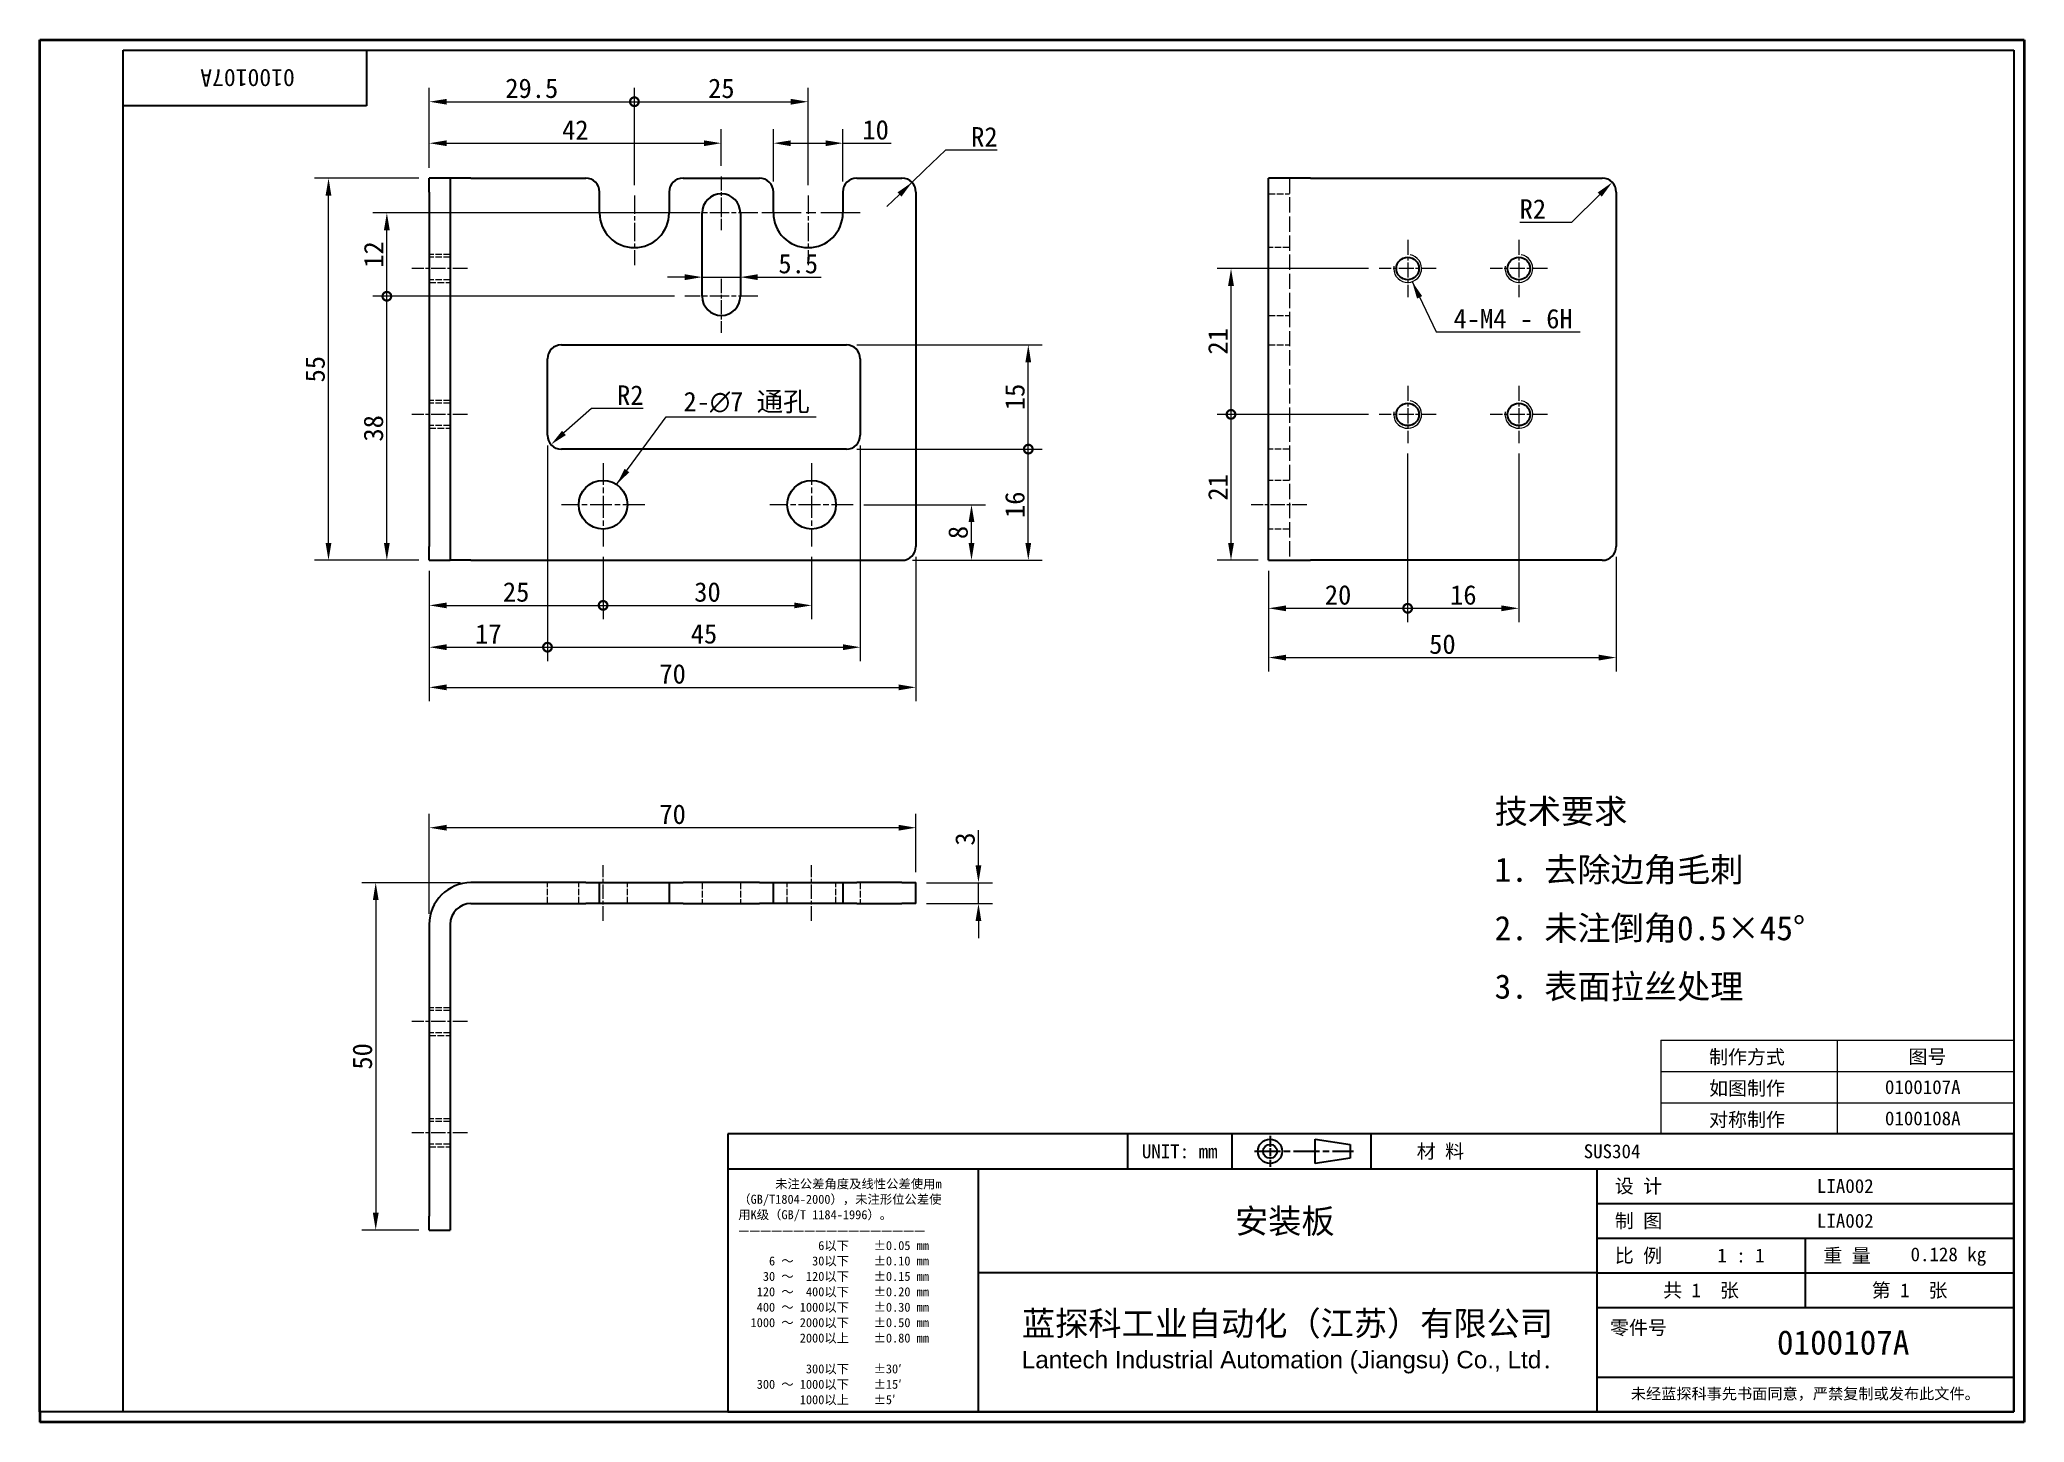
# Model space of a CAD drawing. Header units: millimetres. Extents: x 6 to 292, y 5 to 205.
import ezdxf
from ezdxf.enums import TextEntityAlignment as Align

# ---------------------------------------------------------------- set-up
doc = ezdxf.new("R2010")
doc.units = ezdxf.units.MM
doc.linetypes.add('CHAIN', pattern=[0.3543, 0.2362, -0.0295, 0.0591, -0.0295])
doc.linetypes.add('DASHED', pattern=[0.2067, 0.1654, -0.0413])
for name, color, linetype, lineweight in [('1', 7, 'Continuous', 18), ('可见 (ISO)', 7, 'Continuous', 25), ('可见窄的 (ISO)', 7, 'Continuous', 18), ('图框 (ISO)', 7, 'Continuous', 35), ('标题 (ISO)', 7, 'Continuous', 25)]:
    doc.layers.add(name, color=color, linetype=linetype, lineweight=lineweight)
for name, color, linetype, lineweight, true_color in [('中心标记 (ISO)', 1, 'CHAIN', 18, 0xff0000), ('中心线 (ISO)', 1, 'CHAIN', 18, 0xff0000), ('尺寸 (ISO)', 7, 'Continuous', 18, 0x008000), ('符号 (ISO)', 7, 'Continuous', 18, 0x008000), ('隐藏 (ISO)', 5, 'DASHED', 18, 0x0000ff)]:
    doc.layers.add(name, color=color, linetype=linetype, lineweight=lineweight, true_color=true_color)
doc.styles.add('文本样式164', font='SimSun.ttf')
doc.styles.add('文本样式165', font='SimSun.ttf')
doc.styles.add('文本样式74', font='SimSun.ttf')
doc.styles.add('最新国标', font='simfang.ttf')
doc.styles.add('注释文本 (ISO)', font='simfang.ttf')
doc.dimstyles.new('默认 (GB)', dxfattribs={"dimtxt": 2.8, "dimasz": 2.5, "dimexe": 2, "dimexo": 1.5, "dimgap": 0.5, "dimtad": 1, "dimtoh": 1, "dimdsep": 46, "dimtxsty": '最新国标', "dimcen": 0.09, "dimdle": 10, "dimclrd": 256, "dimclre": 256, "dimclrt": 256, "dimaunit": 1, "dimadec": 3, "dimazin": 2, "dimtfac": 0.535714, "dimtdec": 3, "dimtmove": 0, "dimatfit": 3, "dimfxl": 0, "dimtolj": 1, "dimlwd": -1, "dimlwe": -1, "dimarcsym": 0})
doc.dimstyles.new('默认 (GB)$7', dxfattribs={"dimtxt": 2.8, "dimasz": 2.5, "dimexe": 2, "dimexo": 1.5, "dimgap": 0.5, "dimtad": 1, "dimtoh": 1, "dimdsep": 46, "dimtxsty": '最新国标', "dimcen": 0.09, "dimdle": 10, "dimclrd": 256, "dimclre": 256, "dimclrt": 256, "dimaunit": 1, "dimadec": 3, "dimazin": 2, "dimtfac": 0.535714, "dimtdec": 3, "dimtmove": 0, "dimatfit": 3, "dimfxl": 0, "dimtolj": 1, "dimlwd": -1, "dimlwe": -1, "dimarcsym": 0})

msp = doc.modelspace()

# ---------------------------------------------------------------- texts
at = {"layer": '符号 (ISO)'}
for s, insert, char_height, width, attachment_point, line_spacing_factor, style in [('4-M4 - 6H', (209.394, 162.904), 2.8, 19.05179, 7, 0.49, '最新国标'), ('2-\\fAIGDT|b0|i0;{\\H2.8000;n}\\fFangSong|b0|i0;{\\H2.8000;7 通孔}', (98.61, 150.707), 2.8, 20.10414, 7, 0.49, '最新国标'), ('\\fFangSong|b0|i0;{\\H3.5000;技术要求\\P}\\fFangSong|b0|i0;{\\H3.5000;1. 去除边角毛刺\\P}\\fFangSong|b0|i0;{\\H3.5000;2. 未注倒角0.5×45°\\P}\\fFangSong|b0|i0;{\\H3.5000;3. 表面拉丝处理}', (215.307, 80.646), 3.5, 52.39766, 4, 1.441304, '注释文本 (ISO)')]:
    msp.add_mtext(s, dxfattribs=dict(at, insert=insert, char_height=char_height, width=width, attachment_point=attachment_point, line_spacing_factor=line_spacing_factor, style=style))

# ---------------------------------------------------------------- blocks, each defined once
blk = doc.blocks.new('图框 最新国标')
at = {"layer": '图框 (ISO)'}
for p, q in [((6, 7), (6, 204.5)), ((6, 204.5), (291.5, 204.5)), ((291.5, 204.5), (291.5, 5.5)), ((6, 7), (6, 5.5)), ((6, 7), (6, 5.5)), ((291.5, 5.5), (6, 5.5))]:
    blk.add_line(p, q, dxfattribs=at)
at = {"layer": '图框 (ISO)', "color": 7, "linetype": 'Continuous', "lineweight": 25}
for p, q in [((18, 203), (290, 203)), ((18, 7), (18, 203)), ((18, 203), (290, 203)), ((53, 203), (53, 195)), ((290, 203), (290, 7)), ((290, 203), (290, 7)), ((53, 195), (18, 195)), ((290, 7), (6, 7)), ((290, 7), (18, 7))]:
    blk.add_line(p, q, dxfattribs=at)
at = {"layer": '图框 (ISO)', "style": '文本样式74'}
blk.add_attdef('零件代号_001', (42.7, 200.25), '', height=2.5, rotation=180, dxfattribs=at)
blk = doc.blocks.new('标题栏 最新国标')
at = {"layer": '标题 (ISO)'}
for p, q in [((381.98, -183.84), (196.98, -183.84)), ((196.98, -183.84), (196.98, -223.84)), ((254.48, -183.84), (254.48, -188.84)), ((269.48, -183.84), (269.48, -188.84)), ((281.48, -188.09), (281.48, -184.59)), ((281.48, -184.59), (286.48, -185.34)), ((286.48, -185.34), (286.48, -187.34)), ((289.48, -183.84), (289.48, -188.84)), ((381.98, -223.84), (381.98, -183.84)), ((383.48, -183.84), (383.48, -225.34)), ((286.48, -187.34), (281.48, -188.09)), ((196.98, -188.84), (381.98, -188.84)), ((232.98, -188.84), (232.98, -223.84)), ((321.98, -188.84), (321.98, -223.84)), ((321.98, -193.84), (381.98, -193.84)), ((321.98, -198.84), (381.98, -198.84)), ((351.98, -198.84), (351.98, -208.84)), ((321.98, -203.84), (232.98, -203.84)), ((321.98, -203.84), (381.98, -203.84)), ((321.98, -208.84), (381.98, -208.84)), ((321.98, -218.84), (381.98, -218.84)), ((196.98, -223.84), (381.98, -223.84)), ((383.48, -225.34), (196.98, -225.34))]:
    blk.add_line(p, q, dxfattribs=at)
at = {"layer": '标题 (ISO)', "linetype": 'CHAIN', "ltscale": 5.000333}
blk.add_line((274.98, -184.09), (274.98, -188.59), dxfattribs=at)
at = {"layer": '标题 (ISO)', "linetype": 'CHAIN', "ltscale": 15.834605}
blk.add_line((272.73, -186.34), (286.98, -186.34), dxfattribs=at)
at = {"layer": '标题 (ISO)'}
for radius in [1.75, 1]:
    blk.add_circle((274.98, -186.34), radius, dxfattribs=at)
at = {"layer": '1', "style": '文本样式164'}
for s, p in [('UNIT: mm', (261.98, -186.34)), ('材 料', (299.48, -186.34)), ('设 计', (327.98, -191.34)), ('制 图', (327.98, -196.34)), ('比 例', (327.98, -201.34)), ('重 量', (357.98, -201.34)), ('共 1  张', (336.98, -206.34)), ('第 1  张', (366.98, -206.34))]:
    blk.add_text(s, height=2, dxfattribs=at).set_placement(p, align=Align.MIDDLE_CENTER)
at = {"layer": '标题 (ISO)', "style": '注释文本 (ISO)'}
for s, insert, char_height, attachment_point, line_spacing_factor in [('\\fSimSun|b0|i0;{\\H1.3000;      未注公差角度及线性公差使用m\\P}\\fSimSun|b0|i0;{\\H1.3000;（GB/T1804-2000），未注形位公差使\\P}\\fSimSun|b0|i0;{\\H1.3000;用K级（GB/T 1184-1996）。\\P}\\fSimSun|b0|i0;{\\H1.3000;—————————————————\\P}\\fSimSun|b0|i0;{\\H1.3000;             6以下    ±0.05 mm\\P}\\fSimSun|b0|i0;{\\H1.3000;     6 ～   30以下    ±0.10 mm\\P}\\fSimSun|b0|i0;{\\H1.3000;    30 ～  120以下    ±0.15 mm\\P}\\fSimSun|b0|i0;{\\H1.3000;   120 ～  400以下    ±0.20 mm\\P}\\fSimSun|b0|i0;{\\H1.3000;   400 ～ 1000以下    ±0.30 mm\\P}\\fSimSun|b0|i0;{\\H1.3000;  1000 ～ 2000以下    ±0.50 mm\\P}\\fSimSun|b0|i0;{\\H1.3000;          2000以上    ±0.80 mm\\P}\\fSimSun|b0|i0;{\\H1.3000;\\P}\\fSimSun|b0|i0;{\\H1.3000;           300以下    ±30′\\P}\\fSimSun|b0|i0;{\\H1.3000;   300 ～ 1000以下    ±15′\\P}\\fSimSun|b0|i0;{\\H1.3000;          1000以上    ±5′}', (198.48, -206.63), 1.3, 4, 1.023913), ('{\\fMicrosoft YaHei|b0|i0|c134|p34;\\H1.75x;蓝探科工业自动化（江苏）有限公司\\P\\fArial|b0|i0|c0|p34;\\H0.71429x;Lantech Industrial Automation (Jiangsu) Co., Ltd\\fFangSong|b0|i0|c134|p49;.\\H1.15195x; }', (277.48, -213.84), 2, 5, 0.978695)]:
    blk.add_mtext(s, dxfattribs=dict(at, insert=insert, char_height=char_height, attachment_point=attachment_point, line_spacing_factor=line_spacing_factor))
at = {"layer": '标题 (ISO)', "attachment_point": 5, "style": '注释文本 (ISO)'}
for s, insert, char_height in [('\\fFangSong|b0|i0;零件号', (327.98, -211.84), 2), ('\\fSimSun|b0|i0;{\\H1.6000;未经蓝探科事先书面同意，严禁复制或发布此文件。}', (351.98, -221.34), 1.6)]:
    blk.add_mtext(s, dxfattribs=dict(at, insert=insert, char_height=char_height))
at = {"layer": '标题 (ISO)'}
for tag, p, height, style in [('材料_001', (320.09, -187.33), 2, '注释文本 (ISO)'), ('设计人_001', (353.65, -192.33), 2, '注释文本 (ISO)'), ('库存编号_001', (269.94, -198.13), 3.5, '文本样式165'), ('设计人_001', (353.65, -197.33), 2, '注释文本 (ISO)'), ('视图比例_001', (339.32, -202.33), 2, '注释文本 (ISO)'), ('质量\\P3;_001', (367.12, -202.16), 2, '注释文本 (ISO)'), ('零件代号_001', (347.9, -215.59), 3.5, '文本样式165')]:
    blk.add_attdef(tag, p, '', height=height, dxfattribs=dict(at, style=style))
blk = doc.blocks.new('_DotSmall')
at = {"color": 0, "linetype": 'ByBlock', "const_width": 0.5}
blk.add_lwpolyline([(-0.0625, 0, 1), (0.0625, 0, 1)], format="xyb", close=True, dxfattribs=at)
blk = doc.blocks.new('*D5')
at = {"layer": 'Defpoints', "color": 0, "transparency": 16777216}
for p in [(87.05, 131.57), (62.05, 129.57), (87.05, 123.08)]:
    blk.add_point(p, dxfattribs=at)
at = {"layer": '尺寸 (ISO)', "color": 116, "true_color": 0x00803f, "transparency": 16777216}
for p, q in [((87.05, 130.07), (87.05, 121.08)), ((62.05, 128.07), (62.05, 121.08)), ((64.55, 123.08), (87.05, 123.08))]:
    blk.add_line(p, q, dxfattribs=at)
blk.add_solid([(64.55, 123.49), (64.55, 122.66), (62.05, 123.08)], dxfattribs=at)
at = {"layer": '尺寸 (ISO)', "color": 116, "true_color": 0x00803f, "transparency": 16777216, "xscale": 2.5, "yscale": 2.5, "zscale": 2.5}
blk.add_blockref('_DotSmall', (87.05, 123.08), dxfattribs=at)
at = {"layer": '尺寸 (ISO)', "transparency": 16777216, "insert": (74.54, 124.99), "char_height": 2.8, "attachment_point": 5, "style": '最新国标'}
blk.add_mtext('\\A1;25', dxfattribs=at)
blk = doc.blocks.new('*D7')
at = {"layer": 'Defpoints', "color": 0, "transparency": 16777216}
for p in [(87.05, 131.57), (117.05, 131.57), (117.05, 123.08)]:
    blk.add_point(p, dxfattribs=at)
at = {"layer": '尺寸 (ISO)', "color": 116, "true_color": 0x00803f, "transparency": 16777216}
for p, q in [((87.05, 130.07), (87.05, 121.08)), ((117.05, 130.07), (117.05, 121.08)), ((87.05, 123.08), (114.55, 123.08))]:
    blk.add_line(p, q, dxfattribs=at)
blk.add_solid([(114.55, 123.49), (114.55, 122.66), (117.05, 123.08)], dxfattribs=at)
at = {"layer": '尺寸 (ISO)', "color": 116, "true_color": 0x00803f, "transparency": 16777216, "xscale": 2.5, "yscale": 2.5, "zscale": 2.5, "rotation": 180}
blk.add_blockref('_DotSmall', (87.05, 123.08), dxfattribs=at)
at = {"layer": '尺寸 (ISO)', "transparency": 16777216, "insert": (102.06, 124.99), "char_height": 2.8, "attachment_point": 5, "style": '最新国标'}
blk.add_mtext('\\A1;30', dxfattribs=at)
blk = doc.blocks.new('*D8')
at = {"layer": 'Defpoints', "color": 0, "transparency": 16777216}
for p in [(79.05, 147.57), (62.05, 129.57), (79.05, 117.06)]:
    blk.add_point(p, dxfattribs=at)
at = {"layer": '尺寸 (ISO)', "color": 116, "true_color": 0x00803f, "transparency": 16777216}
for p, q in [((79.05, 146.07), (79.05, 115.06)), ((62.05, 128.07), (62.05, 115.06)), ((64.55, 117.06), (79.05, 117.06))]:
    blk.add_line(p, q, dxfattribs=at)
blk.add_solid([(64.55, 117.48), (64.55, 116.64), (62.05, 117.06)], dxfattribs=at)
at = {"layer": '尺寸 (ISO)', "color": 116, "true_color": 0x00803f, "transparency": 16777216, "xscale": 2.5, "yscale": 2.5, "zscale": 2.5}
blk.add_blockref('_DotSmall', (79.05, 117.06), dxfattribs=at)
at = {"layer": '尺寸 (ISO)', "transparency": 16777216, "insert": (70.54, 118.97), "char_height": 2.8, "attachment_point": 5, "style": '最新国标'}
blk.add_mtext('\\A1;17', dxfattribs=at)
blk = doc.blocks.new('*D9')
at = {"layer": 'Defpoints', "color": 0, "transparency": 16777216}
for p in [(79.05, 147.57), (124.05, 147.57), (124.05, 117.06)]:
    blk.add_point(p, dxfattribs=at)
at = {"layer": '尺寸 (ISO)', "color": 116, "true_color": 0x00803f, "transparency": 16777216}
for p, q in [((79.05, 146.07), (79.05, 115.06)), ((124.05, 146.07), (124.05, 115.06)), ((79.05, 117.06), (121.55, 117.06))]:
    blk.add_line(p, q, dxfattribs=at)
blk.add_solid([(121.55, 117.48), (121.55, 116.64), (124.05, 117.06)], dxfattribs=at)
at = {"layer": '尺寸 (ISO)', "color": 116, "true_color": 0x00803f, "transparency": 16777216, "xscale": 2.5, "yscale": 2.5, "zscale": 2.5, "rotation": 180}
blk.add_blockref('_DotSmall', (79.05, 117.06), dxfattribs=at)
at = {"layer": '尺寸 (ISO)', "transparency": 16777216, "insert": (101.56, 118.97), "char_height": 2.8, "attachment_point": 5, "style": '最新国标'}
blk.add_mtext('\\A1;45', dxfattribs=at)
blk = doc.blocks.new('*D10')
at = {"layer": 'Defpoints', "color": 0, "transparency": 16777216}
for p in [(123.05, 137.57), (140.05, 137.57), (130.05, 129.57)]:
    blk.add_point(p, dxfattribs=at)
at = {"layer": '尺寸 (ISO)', "color": 116, "true_color": 0x00803f, "transparency": 16777216}
for p, q in [((124.55, 137.57), (142.05, 137.57)), ((140.05, 132.07), (140.05, 135.07)), ((131.55, 129.57), (142.05, 129.57))]:
    blk.add_line(p, q, dxfattribs=at)
for points in [[(139.63, 135.07), (140.46, 135.07), (140.05, 137.57)], [(139.63, 132.07), (140.46, 132.07), (140.05, 129.57)]]:
    blk.add_solid(points, dxfattribs=at)
at = {"layer": '尺寸 (ISO)', "transparency": 16777216, "insert": (138.13, 133.57), "char_height": 2.8, "attachment_point": 5, "rotation": 90, "style": '最新国标'}
blk.add_mtext('\\A1;8', dxfattribs=at)
blk = doc.blocks.new('*D11')
at = {"layer": 'Defpoints', "color": 0, "transparency": 16777216}
for p in [(122.05, 145.57), (148.22, 145.57), (130.05, 129.57)]:
    blk.add_point(p, dxfattribs=at)
at = {"layer": '尺寸 (ISO)', "color": 116, "true_color": 0x00803f, "transparency": 16777216}
for p, q in [((123.55, 145.57), (150.22, 145.57)), ((148.22, 132.07), (148.22, 145.57)), ((131.55, 129.57), (150.22, 129.57))]:
    blk.add_line(p, q, dxfattribs=at)
blk.add_solid([(147.8, 132.07), (148.63, 132.07), (148.22, 129.57)], dxfattribs=at)
at = {"layer": '尺寸 (ISO)', "color": 116, "true_color": 0x00803f, "transparency": 16777216, "xscale": 2.5, "yscale": 2.5, "zscale": 2.5, "rotation": 90}
blk.add_blockref('_DotSmall', (148.22, 145.57), dxfattribs=at)
at = {"layer": '尺寸 (ISO)', "transparency": 16777216, "insert": (146.3, 137.56), "char_height": 2.8, "attachment_point": 5, "rotation": 90, "style": '最新国标'}
blk.add_mtext('\\A1;16', dxfattribs=at)
blk = doc.blocks.new('*D12')
at = {"layer": 'Defpoints', "color": 0, "transparency": 16777216}
for p in [(122.05, 160.57), (148.22, 160.57), (122.05, 145.57)]:
    blk.add_point(p, dxfattribs=at)
at = {"layer": '尺寸 (ISO)', "color": 116, "true_color": 0x00803f, "transparency": 16777216}
for p, q in [((123.55, 160.57), (150.22, 160.57)), ((148.22, 145.57), (148.22, 158.07)), ((123.55, 145.57), (150.22, 145.57))]:
    blk.add_line(p, q, dxfattribs=at)
blk.add_solid([(147.8, 158.07), (148.63, 158.07), (148.22, 160.57)], dxfattribs=at)
at = {"layer": '尺寸 (ISO)', "color": 116, "true_color": 0x00803f, "transparency": 16777216, "xscale": 2.5, "yscale": 2.5, "zscale": 2.5, "rotation": 270}
blk.add_blockref('_DotSmall', (148.22, 145.57), dxfattribs=at)
at = {"layer": '尺寸 (ISO)', "transparency": 16777216, "insert": (146.3, 153.08), "char_height": 2.8, "attachment_point": 5, "rotation": 90, "style": '最新国标'}
blk.add_mtext('\\A1;15', dxfattribs=at)
blk = doc.blocks.new('*D13')
at = {"layer": 'Defpoints', "color": 0, "transparency": 16777216}
for p in [(55.94, 167.57), (98.8, 167.57), (62.05, 129.57)]:
    blk.add_point(p, dxfattribs=at)
at = {"layer": '尺寸 (ISO)', "color": 116, "true_color": 0x00803f, "transparency": 16777216}
for p, q in [((97.3, 167.57), (53.94, 167.57)), ((55.94, 132.07), (55.94, 167.57)), ((60.55, 129.57), (53.94, 129.57))]:
    blk.add_line(p, q, dxfattribs=at)
blk.add_solid([(55.52, 132.07), (56.36, 132.07), (55.94, 129.57)], dxfattribs=at)
at = {"layer": '尺寸 (ISO)', "color": 116, "true_color": 0x00803f, "transparency": 16777216, "xscale": 2.5, "yscale": 2.5, "zscale": 2.5, "rotation": 90}
blk.add_blockref('_DotSmall', (55.94, 167.57), dxfattribs=at)
at = {"layer": '尺寸 (ISO)', "transparency": 16777216, "insert": (54.02, 148.56), "char_height": 2.8, "attachment_point": 5, "rotation": 90, "style": '最新国标'}
blk.add_mtext('\\A1;38', dxfattribs=at)
blk = doc.blocks.new('*D14')
at = {"layer": 'Defpoints', "color": 0, "transparency": 16777216}
for p in [(55.94, 179.57), (98.8, 179.57), (98.8, 167.57)]:
    blk.add_point(p, dxfattribs=at)
at = {"layer": '尺寸 (ISO)', "color": 116, "true_color": 0x00803f, "transparency": 16777216}
for p, q in [((97.3, 179.57), (53.94, 179.57)), ((55.94, 167.57), (55.94, 177.07)), ((97.3, 167.57), (53.94, 167.57))]:
    blk.add_line(p, q, dxfattribs=at)
blk.add_solid([(55.52, 177.07), (56.36, 177.07), (55.94, 179.57)], dxfattribs=at)
at = {"layer": '尺寸 (ISO)', "color": 116, "true_color": 0x00803f, "transparency": 16777216, "xscale": 2.5, "yscale": 2.5, "zscale": 2.5, "rotation": 270}
blk.add_blockref('_DotSmall', (55.94, 167.57), dxfattribs=at)
at = {"layer": '尺寸 (ISO)', "transparency": 16777216, "insert": (54.04, 173.58), "char_height": 2.8, "attachment_point": 5, "rotation": 90, "style": '最新国标'}
blk.add_mtext('\\A1;12', dxfattribs=at)
blk = doc.blocks.new('*D15')
at = {"layer": 'Defpoints', "color": 0, "transparency": 16777216}
for p in [(91.55, 195.57), (62.05, 184.57), (91.55, 182.07)]:
    blk.add_point(p, dxfattribs=at)
at = {"layer": '尺寸 (ISO)', "color": 116, "true_color": 0x00803f, "transparency": 16777216}
for p, q in [((62.05, 186.07), (62.05, 197.57)), ((91.55, 183.57), (91.55, 197.57)), ((64.55, 195.57), (91.55, 195.57))]:
    blk.add_line(p, q, dxfattribs=at)
blk.add_solid([(64.55, 195.98), (64.55, 195.15), (62.05, 195.57)], dxfattribs=at)
at = {"layer": '尺寸 (ISO)', "color": 116, "true_color": 0x00803f, "transparency": 16777216, "xscale": 2.5, "yscale": 2.5, "zscale": 2.5}
blk.add_blockref('_DotSmall', (91.55, 195.57), dxfattribs=at)
at = {"layer": '尺寸 (ISO)', "transparency": 16777216, "insert": (76.79, 197.49), "char_height": 2.8, "attachment_point": 5, "style": '最新国标'}
blk.add_mtext('\\A1;29.5', dxfattribs=at)
blk = doc.blocks.new('*D16')
at = {"layer": 'Defpoints', "color": 0, "transparency": 16777216}
for p in [(116.55, 195.57), (91.55, 182.07), (116.55, 182.07)]:
    blk.add_point(p, dxfattribs=at)
at = {"layer": '尺寸 (ISO)', "color": 116, "true_color": 0x00803f, "transparency": 16777216}
for p, q in [((91.55, 183.57), (91.55, 197.57)), ((116.55, 183.57), (116.55, 197.57)), ((91.55, 195.57), (114.05, 195.57))]:
    blk.add_line(p, q, dxfattribs=at)
blk.add_solid([(114.05, 195.98), (114.05, 195.15), (116.55, 195.57)], dxfattribs=at)
at = {"layer": '尺寸 (ISO)', "color": 116, "true_color": 0x00803f, "transparency": 16777216, "xscale": 2.5, "yscale": 2.5, "zscale": 2.5, "rotation": 180}
blk.add_blockref('_DotSmall', (91.55, 195.57), dxfattribs=at)
at = {"layer": '尺寸 (ISO)', "transparency": 16777216, "insert": (104.06, 197.48), "char_height": 2.8, "attachment_point": 5, "style": '最新国标'}
blk.add_mtext('\\A1;25', dxfattribs=at)
blk = doc.blocks.new('*D17')
at = {"layer": 'Defpoints', "color": 0, "transparency": 16777216}
for p in [(104.05, 189.6), (62.05, 184.57), (104.05, 184.82)]:
    blk.add_point(p, dxfattribs=at)
at = {"layer": '尺寸 (ISO)', "color": 116, "true_color": 0x00803f, "transparency": 16777216}
for p, q in [((62.05, 186.07), (62.05, 191.6)), ((104.05, 186.32), (104.05, 191.6)), ((64.55, 189.6), (101.55, 189.6))]:
    blk.add_line(p, q, dxfattribs=at)
for points in [[(64.55, 190.01), (64.55, 189.18), (62.05, 189.6)], [(101.55, 190.01), (101.55, 189.18), (104.05, 189.6)]]:
    blk.add_solid(points, dxfattribs=at)
at = {"layer": '尺寸 (ISO)', "transparency": 16777216, "insert": (83.05, 191.5), "char_height": 2.8, "attachment_point": 5, "style": '最新国标'}
blk.add_mtext('\\A1;42', dxfattribs=at)
blk = doc.blocks.new('*D18')
at = {"layer": 'Defpoints', "color": 0, "transparency": 16777216}
for p in [(47.55, 184.57), (62.05, 184.57), (62.05, 129.57)]:
    blk.add_point(p, dxfattribs=at)
at = {"layer": '尺寸 (ISO)', "color": 116, "true_color": 0x00803f, "transparency": 16777216}
for p, q in [((60.55, 184.57), (45.55, 184.57)), ((47.55, 132.07), (47.55, 182.07)), ((60.55, 129.57), (45.55, 129.57))]:
    blk.add_line(p, q, dxfattribs=at)
for points in [[(47.13, 182.07), (47.96, 182.07), (47.55, 184.57)], [(47.13, 132.07), (47.96, 132.07), (47.55, 129.57)]]:
    blk.add_solid(points, dxfattribs=at)
at = {"layer": '尺寸 (ISO)', "transparency": 16777216, "insert": (45.63, 157.07), "char_height": 2.8, "attachment_point": 5, "rotation": 90, "style": '最新国标'}
blk.add_mtext('\\A1;55', dxfattribs=at)
blk = doc.blocks.new('*D19')
at = {"layer": 'Defpoints', "color": 0, "transparency": 16777216}
for p in [(79.56, 146.23), (81.05, 147.57)]:
    blk.add_point(p, dxfattribs=at)
at = {"layer": '尺寸 (ISO)', "color": 116, "true_color": 0x00803f, "transparency": 16777216}
for p, q in [((85.36, 151.44), (81.42, 147.9)), ((92.81, 151.44), (85.36, 151.44))]:
    blk.add_line(p, q, dxfattribs=at)
blk.add_solid([(81.14, 148.21), (81.7, 147.59), (79.56, 146.23)], dxfattribs=at)
at = {"layer": '尺寸 (ISO)', "transparency": 16777216, "insert": (90.96, 153.34), "char_height": 2.8, "attachment_point": 5, "style": '最新国标'}
blk.add_mtext('\\A1;R2', dxfattribs=at)
blk = doc.blocks.new('*D20')
at = {"layer": 'Defpoints', "color": 0, "transparency": 16777216}
for p in [(101.3, 171.12), (106.8, 171.12), (106.8, 170.32)]:
    blk.add_point(p, dxfattribs=at)
at = {"layer": '尺寸 (ISO)', "color": 116, "true_color": 0x00803f, "transparency": 16777216}
for p, q in [((98.8, 170.32), (96.3, 170.32)), ((101.3, 170.32), (106.8, 170.32)), ((109.3, 170.32), (118.44, 170.32))]:
    blk.add_line(p, q, dxfattribs=at)
for points in [[(98.8, 170.74), (98.8, 169.9), (101.3, 170.32)], [(109.3, 170.74), (109.3, 169.9), (106.8, 170.32)]]:
    blk.add_solid(points, dxfattribs=at)
at = {"layer": '尺寸 (ISO)', "transparency": 16777216, "insert": (115.12, 172.25), "char_height": 2.8, "attachment_point": 5, "style": '最新国标'}
blk.add_mtext('\\A1;5.5', dxfattribs=at)
blk = doc.blocks.new('*D21')
at = {"layer": 'Defpoints', "color": 0, "transparency": 16777216}
for p in [(111.55, 189.6), (111.55, 182.57), (121.55, 182.57)]:
    blk.add_point(p, dxfattribs=at)
at = {"layer": '尺寸 (ISO)', "color": 116, "true_color": 0x00803f, "transparency": 16777216}
for p, q in [((111.55, 184.07), (111.55, 191.6)), ((121.55, 184.07), (121.55, 191.6)), ((114.05, 189.6), (119.05, 189.6)), ((121.55, 189.6), (128.47, 189.6))]:
    blk.add_line(p, q, dxfattribs=at)
for points in [[(114.05, 190.01), (114.05, 189.18), (111.55, 189.6)], [(119.05, 190.01), (119.05, 189.18), (121.55, 189.6)]]:
    blk.add_solid(points, dxfattribs=at)
at = {"layer": '尺寸 (ISO)', "transparency": 16777216, "insert": (126.26, 191.51), "char_height": 2.8, "attachment_point": 5, "style": '最新国标'}
blk.add_mtext('\\A1;10', dxfattribs=at)
blk = doc.blocks.new('*D22')
at = {"layer": 'Defpoints', "color": 0, "transparency": 16777216}
for p in [(202.79, 146.45), (182.79, 129.57), (202.79, 122.66)]:
    blk.add_point(p, dxfattribs=at)
at = {"layer": '尺寸 (ISO)', "color": 116, "true_color": 0x00803f, "transparency": 16777216}
for p, q in [((202.79, 144.95), (202.79, 120.66)), ((182.79, 128.07), (182.79, 120.66)), ((185.29, 122.66), (202.79, 122.66))]:
    blk.add_line(p, q, dxfattribs=at)
blk.add_solid([(185.29, 123.07), (185.29, 122.24), (182.79, 122.66)], dxfattribs=at)
at = {"layer": '尺寸 (ISO)', "color": 116, "true_color": 0x00803f, "transparency": 16777216, "xscale": 2.5, "yscale": 2.5, "zscale": 2.5}
blk.add_blockref('_DotSmall', (202.79, 122.66), dxfattribs=at)
at = {"layer": '尺寸 (ISO)', "transparency": 16777216, "insert": (192.78, 124.57), "char_height": 2.8, "attachment_point": 5, "style": '最新国标'}
blk.add_mtext('\\A1;20', dxfattribs=at)
blk = doc.blocks.new('*D23')
at = {"layer": 'Defpoints', "color": 0, "transparency": 16777216}
for p in [(202.79, 146.45), (218.79, 146.45), (218.79, 122.66)]:
    blk.add_point(p, dxfattribs=at)
at = {"layer": '尺寸 (ISO)', "color": 116, "true_color": 0x00803f, "transparency": 16777216}
for p, q in [((202.79, 144.95), (202.79, 120.66)), ((218.79, 144.95), (218.79, 120.66)), ((202.79, 122.66), (216.29, 122.66))]:
    blk.add_line(p, q, dxfattribs=at)
blk.add_solid([(216.29, 123.07), (216.29, 122.24), (218.79, 122.66)], dxfattribs=at)
at = {"layer": '尺寸 (ISO)', "color": 116, "true_color": 0x00803f, "transparency": 16777216, "xscale": 2.5, "yscale": 2.5, "zscale": 2.5, "rotation": 180}
blk.add_blockref('_DotSmall', (202.79, 122.66), dxfattribs=at)
at = {"layer": '尺寸 (ISO)', "transparency": 16777216, "insert": (210.8, 124.57), "char_height": 2.8, "attachment_point": 5, "style": '最新国标'}
blk.add_mtext('\\A1;16', dxfattribs=at)
blk = doc.blocks.new('*D24')
at = {"layer": 'Defpoints', "color": 0, "transparency": 16777216}
for p in [(177.38, 150.57), (198.67, 150.57), (182.79, 129.57)]:
    blk.add_point(p, dxfattribs=at)
at = {"layer": '尺寸 (ISO)', "color": 116, "true_color": 0x00803f, "transparency": 16777216}
for p, q in [((197.17, 150.57), (175.38, 150.57)), ((177.38, 132.07), (177.38, 150.57)), ((181.29, 129.57), (175.38, 129.57))]:
    blk.add_line(p, q, dxfattribs=at)
blk.add_solid([(176.96, 132.07), (177.8, 132.07), (177.38, 129.57)], dxfattribs=at)
at = {"layer": '尺寸 (ISO)', "color": 116, "true_color": 0x00803f, "transparency": 16777216, "xscale": 2.5, "yscale": 2.5, "zscale": 2.5, "rotation": 90}
blk.add_blockref('_DotSmall', (177.38, 150.57), dxfattribs=at)
at = {"layer": '尺寸 (ISO)', "transparency": 16777216, "insert": (175.48, 140.06), "char_height": 2.8, "attachment_point": 5, "rotation": 90, "style": '最新国标'}
blk.add_mtext('\\A1;21', dxfattribs=at)
blk = doc.blocks.new('*D25')
at = {"layer": 'Defpoints', "color": 0, "transparency": 16777216}
for p in [(177.38, 171.57), (198.67, 171.57), (198.67, 150.57)]:
    blk.add_point(p, dxfattribs=at)
at = {"layer": '尺寸 (ISO)', "color": 116, "true_color": 0x00803f, "transparency": 16777216}
for p, q in [((197.17, 171.57), (175.38, 171.57)), ((177.38, 150.57), (177.38, 169.07)), ((197.17, 150.57), (175.38, 150.57))]:
    blk.add_line(p, q, dxfattribs=at)
blk.add_solid([(176.96, 169.07), (177.8, 169.07), (177.38, 171.57)], dxfattribs=at)
at = {"layer": '尺寸 (ISO)', "color": 116, "true_color": 0x00803f, "transparency": 16777216, "xscale": 2.5, "yscale": 2.5, "zscale": 2.5, "rotation": 270}
blk.add_blockref('_DotSmall', (177.38, 150.57), dxfattribs=at)
at = {"layer": '尺寸 (ISO)', "transparency": 16777216, "insert": (175.48, 161.08), "char_height": 2.8, "attachment_point": 5, "rotation": 90, "style": '最新国标'}
blk.add_mtext('\\A1;21', dxfattribs=at)
blk = doc.blocks.new('*D26')
at = {"layer": 'Defpoints', "color": 0, "transparency": 16777216}
for p in [(232.22, 183.97), (230.79, 182.57)]:
    blk.add_point(p, dxfattribs=at)
at = {"layer": '尺寸 (ISO)', "color": 116, "true_color": 0x00803f, "transparency": 16777216}
for p, q in [((226.4, 178.23), (230.44, 182.22)), ((218.95, 178.23), (226.4, 178.23))]:
    blk.add_line(p, q, dxfattribs=at)
blk.add_solid([(230.14, 182.51), (230.73, 181.92), (232.22, 183.97)], dxfattribs=at)
at = {"layer": '尺寸 (ISO)', "transparency": 16777216, "insert": (220.8, 180.13), "char_height": 2.8, "attachment_point": 5, "style": '最新国标'}
blk.add_mtext('\\A1;R2', dxfattribs=at)
blk = doc.blocks.new('*D27')
at = {"layer": 'Defpoints', "color": 0, "transparency": 16777216}
for p in [(131.48, 183.96), (130.05, 182.57)]:
    blk.add_point(p, dxfattribs=at)
at = {"layer": '尺寸 (ISO)', "color": 116, "true_color": 0x00803f, "transparency": 16777216}
for p, q in [((136.31, 188.62), (133.28, 185.7)), ((143.76, 188.62), (136.31, 188.62)), ((131.48, 183.96), (133.28, 185.7)), ((130.05, 182.57), (131.48, 183.96)), ((129.69, 182.22), (127.89, 180.48))]:
    blk.add_line(p, q, dxfattribs=at)
blk.add_solid([(129.4, 182.52), (129.98, 181.92), (131.48, 183.96)], dxfattribs=at)
at = {"layer": '尺寸 (ISO)', "transparency": 16777216, "insert": (141.9, 190.52), "char_height": 2.8, "attachment_point": 5, "style": '最新国标'}
blk.add_mtext('\\A1;R2', dxfattribs=at)
blk = doc.blocks.new('*D28')
at = {"layer": 'Defpoints', "color": 0, "transparency": 16777216}
for p in [(62.05, 91.08), (132.05, 83.17), (62.05, 77.17)]:
    blk.add_point(p, dxfattribs=at)
at = {"layer": '尺寸 (ISO)', "color": 116, "true_color": 0x00803f, "transparency": 16777216}
for p, q in [((62.05, 78.67), (62.05, 93.08)), ((132.05, 84.67), (132.05, 93.08)), ((129.55, 91.08), (64.55, 91.08))]:
    blk.add_line(p, q, dxfattribs=at)
for points in [[(64.55, 91.5), (64.55, 90.66), (62.05, 91.08)], [(129.55, 91.5), (129.55, 90.66), (132.05, 91.08)]]:
    blk.add_solid(points, dxfattribs=at)
at = {"layer": '尺寸 (ISO)', "transparency": 16777216, "insert": (97.05, 93), "char_height": 2.8, "attachment_point": 5, "style": '最新国标'}
blk.add_mtext('\\A1;70', dxfattribs=at)
blk = doc.blocks.new('*D29')
at = {"layer": 'Defpoints', "color": 0, "transparency": 16777216}
for p in [(68.05, 83.17), (54.34, 33.17), (62.05, 33.17)]:
    blk.add_point(p, dxfattribs=at)
at = {"layer": '尺寸 (ISO)', "color": 116, "true_color": 0x00803f, "transparency": 16777216}
for p, q in [((66.55, 83.17), (52.34, 83.17)), ((54.34, 80.67), (54.34, 35.67)), ((60.55, 33.17), (52.34, 33.17))]:
    blk.add_line(p, q, dxfattribs=at)
for points in [[(53.93, 80.67), (54.76, 80.67), (54.34, 83.17)], [(53.93, 35.67), (54.76, 35.67), (54.34, 33.17)]]:
    blk.add_solid(points, dxfattribs=at)
at = {"layer": '尺寸 (ISO)', "transparency": 16777216, "insert": (52.43, 58.17), "char_height": 2.8, "attachment_point": 5, "rotation": 90, "style": '最新国标'}
blk.add_mtext('\\A1;50', dxfattribs=at)
blk = doc.blocks.new('*D30')
at = {"layer": 'Defpoints', "color": 0, "transparency": 16777216}
for p in [(132.05, 83.17), (141.05, 83.17), (132.05, 80.17)]:
    blk.add_point(p, dxfattribs=at)
at = {"layer": '尺寸 (ISO)', "color": 116, "true_color": 0x00803f, "transparency": 16777216}
for p, q in [((141.05, 85.67), (141.05, 90.73)), ((133.55, 83.17), (143.05, 83.17)), ((141.05, 80.17), (141.05, 83.17)), ((133.55, 80.17), (143.05, 80.17)), ((141.05, 77.67), (141.05, 75.17))]:
    blk.add_line(p, q, dxfattribs=at)
for points in [[(140.63, 85.67), (141.46, 85.67), (141.05, 83.17)], [(140.63, 77.67), (141.46, 77.67), (141.05, 80.17)]]:
    blk.add_solid(points, dxfattribs=at)
at = {"layer": '尺寸 (ISO)', "transparency": 16777216, "insert": (139.13, 89.45), "char_height": 2.8, "attachment_point": 5, "rotation": 90, "style": '最新国标'}
blk.add_mtext('\\A1;3', dxfattribs=at)
blk = doc.blocks.new('*D31')
at = {"layer": 'Defpoints', "color": 0, "transparency": 16777216}
for p in [(132.05, 131.57), (62.05, 129.57), (132.05, 111.28)]:
    blk.add_point(p, dxfattribs=at)
at = {"layer": '尺寸 (ISO)', "color": 116, "true_color": 0x00803f, "transparency": 16777216}
for p, q in [((132.05, 130.07), (132.05, 109.28)), ((62.05, 128.07), (62.05, 109.28)), ((64.55, 111.28), (129.55, 111.28))]:
    blk.add_line(p, q, dxfattribs=at)
for points in [[(64.55, 111.7), (64.55, 110.86), (62.05, 111.28)], [(129.55, 111.7), (129.55, 110.86), (132.05, 111.28)]]:
    blk.add_solid(points, dxfattribs=at)
at = {"layer": '尺寸 (ISO)', "transparency": 16777216, "insert": (97.05, 113.2), "char_height": 2.8, "attachment_point": 5, "style": '最新国标'}
blk.add_mtext('\\A1;70', dxfattribs=at)
blk = doc.blocks.new('*D32')
at = {"layer": 'Defpoints', "color": 0, "transparency": 16777216}
for p in [(232.79, 131.57), (182.79, 129.57), (232.79, 115.57)]:
    blk.add_point(p, dxfattribs=at)
at = {"layer": '尺寸 (ISO)', "color": 116, "true_color": 0x00803f, "transparency": 16777216}
for p, q in [((232.79, 130.07), (232.79, 113.57)), ((182.79, 128.07), (182.79, 113.57)), ((185.29, 115.57), (230.29, 115.57))]:
    blk.add_line(p, q, dxfattribs=at)
for points in [[(185.29, 115.98), (185.29, 115.15), (182.79, 115.57)], [(230.29, 115.98), (230.29, 115.15), (232.79, 115.57)]]:
    blk.add_solid(points, dxfattribs=at)
at = {"layer": '尺寸 (ISO)', "transparency": 16777216, "insert": (207.79, 117.48), "char_height": 2.8, "attachment_point": 5, "style": '最新国标'}
blk.add_mtext('\\A1;50', dxfattribs=at)
blk = doc.blocks.new('表格1')
at = {"layer": '符号 (ISO)'}
for p, q in [((239.2, 60.51), (290, 60.51)), ((239.2, 60.51), (239.2, 56.01)), ((264.6, 60.51), (264.6, 56.01)), ((290, 60.51), (290, 56.01)), ((239.2, 56.01), (290, 56.01)), ((239.2, 56.01), (239.2, 47)), ((264.6, 56.01), (264.6, 47)), ((290, 56.01), (290, 47)), ((239.2, 51.5), (290, 51.5)), ((239.2, 47), (290, 47))]:
    blk.add_line(p, q, dxfattribs=at)
at = {"layer": '符号 (ISO)', "char_height": 2, "attachment_point": 7, "style": '注释文本 (ISO)'}
for s, insert in [('制作方式', (246.14, 56.85)), ('图号', (274.84, 56.91)), ('如图制作', (246.15, 52.35)), ('0100107A', (271.45, 52.72)), ('对称制作', (246.15, 47.84)), ('0100108A', (271.45, 48.22))]:
    blk.add_mtext(s, dxfattribs=dict(at, insert=insert))

# ---------------------------------------------------------------- dimensions: what is measured, and where the dimension line sits
at = {"layer": '尺寸 (ISO)', "color": 116, "true_color": 0x00803f}
for base, p1, p2, angle, override, picture, middle in [((91.546, 195.567), (62.046, 184.567), (91.546, 182.067), 180, {"dimgap": 0.5, "dimtoh": 0, "dimdec": 2, "dimblk2": 'DotSmall', "dimsah": 1, "dimdle": 0, "dimtol": 0, "dimlim": 0, "dimtp": 0, "dimtm": 0, "dimtdec": 3, "dimtofl": 0, "dimatfit": 1}, '*D15', (76.786, 195.567)), ((116.546, 195.567), (91.546, 182.067), (116.546, 182.067), 180, {"dimgap": 0.5, "dimtoh": 0, "dimdec": 2, "dimblk1": 'DotSmall', "dimsah": 1, "dimdle": 0, "dimtol": 0, "dimlim": 0, "dimtp": 0, "dimtm": 0, "dimtdec": 3, "dimtofl": 0, "dimatfit": 1}, '*D16', (104.056, 195.567)), ((104.046, 189.598), (62.046, 184.567), (104.046, 184.817), 180, {"dimgap": 0.5, "dimtoh": 0, "dimdec": 2, "dimtol": 0, "dimlim": 0, "dimtp": 0, "dimtm": 0, "dimtdec": 3, "dimtofl": 0, "dimatfit": 1}, '*D17', (83.046, 189.598)), ((47.546, 184.567), (62.046, 129.567), (62.046, 184.567), 90, {"dimgap": 0.5, "dimtoh": 0, "dimdec": 2, "dimtol": 0, "dimlim": 0, "dimtp": 0, "dimtm": 0, "dimtdec": 3, "dimtofl": 0, "dimatfit": 1}, '*D18', (47.546, 157.067)), ((55.941, 179.567), (98.796, 167.567), (98.796, 179.567), 90, {"dimgap": 0.5, "dimtoh": 0, "dimdec": 2, "dimblk1": 'DotSmall', "dimsah": 1, "dimdle": 0, "dimtol": 0, "dimlim": 0, "dimtp": 0, "dimtm": 0, "dimtdec": 3, "dimtofl": 0, "dimatfit": 1}, '*D14', (55.941, 173.577)), ((177.381, 171.567), (198.672, 150.567), (198.672, 171.567), 90, {"dimgap": 0.5, "dimtoh": 0, "dimdec": 2, "dimblk1": 'DotSmall', "dimsah": 1, "dimdle": 0, "dimtol": 0, "dimlim": 0, "dimtp": 0, "dimtm": 0, "dimtdec": 3, "dimtofl": 0, "dimatfit": 1}, '*D25', (177.381, 161.077)), ((55.941, 167.567), (62.046, 129.567), (98.796, 167.567), 90, {"dimgap": 0.5, "dimtoh": 0, "dimdec": 2, "dimblk2": 'DotSmall', "dimsah": 1, "dimdle": 0, "dimtol": 0, "dimlim": 0, "dimtp": 0, "dimtm": 0, "dimtdec": 3, "dimtofl": 0, "dimatfit": 1}, '*D13', (55.941, 148.557)), ((148.216, 160.567), (122.046, 145.567), (122.046, 160.567), 90, {"dimgap": 0.5, "dimtoh": 0, "dimdec": 2, "dimblk1": 'DotSmall', "dimsah": 1, "dimdle": 0, "dimtol": 0, "dimlim": 0, "dimtp": 0, "dimtm": 0, "dimtdec": 3, "dimtofl": 0, "dimatfit": 1}, '*D12', (148.216, 153.077)), ((177.381, 150.567), (182.793, 129.567), (198.672, 150.567), 90, {"dimgap": 0.5, "dimtoh": 0, "dimdec": 2, "dimblk2": 'DotSmall', "dimsah": 1, "dimdle": 0, "dimtol": 0, "dimlim": 0, "dimtp": 0, "dimtm": 0, "dimtdec": 3, "dimtofl": 0, "dimatfit": 1}, '*D24', (177.381, 140.057)), ((79.046, 117.059), (62.046, 129.567), (79.046, 147.567), 180, {"dimgap": 0.5, "dimtoh": 0, "dimdec": 2, "dimblk2": 'DotSmall', "dimsah": 1, "dimdle": 0, "dimtol": 0, "dimlim": 0, "dimtp": 0, "dimtm": 0, "dimtdec": 3, "dimtofl": 0, "dimatfit": 1}, '*D8', (70.536, 117.059)), ((124.046, 117.059), (79.046, 147.567), (124.046, 147.567), 180, {"dimgap": 0.5, "dimtoh": 0, "dimdec": 2, "dimblk1": 'DotSmall', "dimsah": 1, "dimdle": 0, "dimtol": 0, "dimlim": 0, "dimtp": 0, "dimtm": 0, "dimtdec": 3, "dimtofl": 0, "dimatfit": 1}, '*D9', (101.556, 117.059)), ((148.216, 145.567), (130.046, 129.567), (122.046, 145.567), 90, {"dimgap": 0.5, "dimtoh": 0, "dimdec": 2, "dimblk2": 'DotSmall', "dimsah": 1, "dimdle": 0, "dimtol": 0, "dimlim": 0, "dimtp": 0, "dimtm": 0, "dimtdec": 3, "dimtofl": 0, "dimatfit": 1}, '*D11', (148.216, 137.557)), ((202.793, 122.657), (182.793, 129.567), (202.793, 146.446), 180, {"dimgap": 0.5, "dimtoh": 0, "dimdec": 2, "dimblk2": 'DotSmall', "dimsah": 1, "dimdle": 0, "dimtol": 0, "dimlim": 0, "dimtp": 0, "dimtm": 0, "dimtdec": 3, "dimtofl": 0, "dimatfit": 1}, '*D22', (192.783, 122.657)), ((218.793, 122.657), (202.793, 146.446), (218.793, 146.446), 180, {"dimgap": 0.5, "dimtoh": 0, "dimdec": 2, "dimblk1": 'DotSmall', "dimsah": 1, "dimdle": 0, "dimtol": 0, "dimlim": 0, "dimtp": 0, "dimtm": 0, "dimtdec": 3, "dimtofl": 0, "dimatfit": 1}, '*D23', (210.803, 122.657)), ((140.046, 137.567), (130.046, 129.567), (123.046, 137.567), 270, {"dimgap": 0.5, "dimtoh": 0, "dimdec": 2, "dimtol": 0, "dimlim": 0, "dimtp": 0, "dimtm": 0, "dimtdec": 3, "dimtofl": 0, "dimatfit": 1}, '*D10', (140.046, 133.567)), ((87.046, 123.076), (62.046, 129.567), (87.046, 131.567), 180, {"dimgap": 0.5, "dimtoh": 0, "dimdec": 2, "dimblk2": 'DotSmall', "dimsah": 1, "dimdle": 0, "dimtol": 0, "dimlim": 0, "dimtp": 0, "dimtm": 0, "dimtdec": 3, "dimtofl": 0, "dimatfit": 1}, '*D5', (74.536, 123.076)), ((132.046, 111.282), (62.046, 129.567), (132.046, 131.567), 180, {"dimgap": 0.5, "dimtoh": 0, "dimdec": 2, "dimtol": 0, "dimlim": 0, "dimtp": 0, "dimtm": 0, "dimtdec": 3, "dimtofl": 0, "dimatfit": 1}, '*D31', (97.046, 111.282)), ((117.046, 123.076), (87.046, 131.567), (117.046, 131.567), 180, {"dimgap": 0.5, "dimtoh": 0, "dimdec": 2, "dimblk1": 'DotSmall', "dimsah": 1, "dimdle": 0, "dimtol": 0, "dimlim": 0, "dimtp": 0, "dimtm": 0, "dimtdec": 3, "dimtofl": 0, "dimatfit": 1}, '*D7', (102.056, 123.076)), ((62.046, 91.08), (132.046, 83.173), (62.046, 77.173), 180, {"dimgap": 0.5, "dimtoh": 0, "dimdec": 2, "dimtol": 0, "dimlim": 0, "dimtp": 0, "dimtm": 0, "dimtdec": 3, "dimtofl": 0, "dimatfit": 1}, '*D28', (97.046, 91.08)), ((141.046, 83.173), (132.046, 80.173), (132.046, 83.173), 90, {"dimgap": 0.5, "dimtoh": 0, "dimdec": 2, "dimtol": 0, "dimlim": 0, "dimtp": 0, "dimtm": 0, "dimtdec": 3, "dimtofl": 1, "dimatfit": 1}, '*D30', (141.046, 89.449)), ((54.342, 33.173), (68.046, 83.173), (62.046, 33.173), 90, {"dimgap": 0.5, "dimtoh": 0, "dimdec": 2, "dimtol": 0, "dimlim": 0, "dimtp": 0, "dimtm": 0, "dimtdec": 3, "dimtofl": 0, "dimatfit": 1}, '*D29', (54.342, 58.173))]:
    dim = msp.add_linear_dim(base=base, p1=p1, p2=p2, angle=angle, dimstyle='默认 (GB)', override=override, dxfattribs=at)
    dim.commit()
    dim.dimension.update_dxf_attribs({"geometry": picture, "text_midpoint": middle, "dimtype": 160})
for base, p1, p2, override, picture, middle in [((111.546, 189.598), (121.546, 182.567), (111.546, 182.567), {"dimgap": 0.5, "dimtoh": 0, "dimdec": 2, "dimtol": 0, "dimlim": 0, "dimtp": 0, "dimtm": 0, "dimtdec": 3, "dimtofl": 0, "dimatfit": 2}, '*D21', (126.258, 189.598)), ((106.796, 170.321), (101.296, 171.117), (106.796, 171.117), {"dimgap": 0.5, "dimtoh": 0, "dimdec": 2, "dimse1": 1, "dimse2": 1, "dimtol": 0, "dimlim": 0, "dimtp": 0, "dimtm": 0, "dimtdec": 3, "dimtofl": 1, "dimatfit": 1}, '*D20', (115.12, 170.321)), ((232.793, 115.567), (182.793, 129.567), (232.793, 131.567), {"dimgap": 0.5, "dimtoh": 0, "dimdec": 2, "dimtol": 0, "dimlim": 0, "dimtp": 0, "dimtm": 0, "dimtdec": 3, "dimtofl": 0, "dimatfit": 1}, '*D32', (207.793, 115.567))]:
    dim = msp.add_linear_dim(base=base, p1=p1, p2=p2, dimstyle='默认 (GB)', override=override, dxfattribs=at)
    dim.commit()
    dim.dimension.update_dxf_attribs({"geometry": picture, "text_midpoint": middle, "dimtype": 160})
for center, mpoint, picture, middle in [((130.046, 182.567), (131.483, 183.958), '*D27', (141.901, 188.623)), ((230.793, 182.567), (232.217, 183.972), '*D26', (220.802, 178.23)), ((81.046, 147.567), (79.558, 146.232), '*D19', (90.958, 151.441))]:
    dim = msp.add_radius_dim(center=center, mpoint=mpoint, dimstyle='默认 (GB)', override={"dimgap": 0.5, "dimtih": 1, "dimdec": 2, "dimlfac": 1, "dimcen": 0, "dimtol": 0, "dimlim": 0, "dimtp": 0, "dimtm": 0, "dimtdec": 3}, dxfattribs=at)
    dim.commit()
    dim.dimension.update_dxf_attribs({"geometry": picture, "text_midpoint": middle, "dimtype": 164})

# ---------------------------------------------------------------- linework, layer by layer
at = {"layer": '中心标记 (ISO)', "ltscale": 8.611757}
for p, q in [((104.046, 184.817), (104.046, 177.067)), ((104.046, 170.067), (104.046, 162.317))]:
    msp.add_line(p, q, dxfattribs=at)
at = {"layer": '中心标记 (ISO)', "ltscale": 11.111974}
for p, q in [((91.546, 182.067), (91.546, 172.067)), ((116.546, 182.067), (116.546, 172.067))]:
    msp.add_line(p, q, dxfattribs=at)
at = {"layer": '中心标记 (ISO)', "ltscale": 23.990969}
for p, q in [((99.046, 179.567), (84.046, 179.567)), ((124.046, 179.567), (109.046, 179.567))]:
    msp.add_line(p, q, dxfattribs=at)
at = {"layer": '中心标记 (ISO)', "ltscale": 11.667578}
for p, q in [((109.296, 179.567), (98.796, 179.567)), ((109.296, 167.567), (98.796, 167.567))]:
    msp.add_line(p, q, dxfattribs=at)
at = {"layer": '中心标记 (ISO)', "ltscale": 9.158471}
for p, q in [((202.793, 175.688), (202.793, 167.446)), ((218.793, 175.688), (218.793, 167.446)), ((206.914, 171.567), (198.672, 171.567)), ((222.914, 171.567), (214.672, 171.567)), ((202.793, 154.688), (202.793, 146.446)), ((218.793, 154.688), (218.793, 146.446)), ((206.914, 150.567), (198.672, 150.567)), ((222.914, 150.567), (214.672, 150.567))]:
    msp.add_line(p, q, dxfattribs=at)
at = {"layer": '中心标记 (ISO)', "ltscale": 13.334389}
for p, q in [((87.046, 143.567), (87.046, 131.567)), ((117.046, 143.567), (117.046, 131.567)), ((93.046, 137.567), (81.046, 137.567)), ((123.046, 137.567), (111.046, 137.567))]:
    msp.add_line(p, q, dxfattribs=at)
at = {"layer": '中心线 (ISO)', "ltscale": 8.88956}
for p, q in [((67.546, 171.567), (59.546, 171.567)), ((67.546, 150.567), (59.546, 150.567)), ((188.293, 137.567), (180.293, 137.567)), ((87.046, 77.673), (87.046, 85.673)), ((117.046, 77.673), (117.046, 85.673)), ((67.546, 63.173), (59.546, 63.173)), ((67.546, 47.173), (59.546, 47.173))]:
    msp.add_line(p, q, dxfattribs=at)
at = {"layer": '可见 (ISO)'}
for p, q in [((62.046, 182.567), (62.046, 184.567)), ((65.046, 184.567), (62.046, 184.567)), ((65.046, 184.567), (65.046, 182.567)), ((68.046, 184.567), (65.046, 184.567)), ((68.046, 184.567), (84.546, 184.567)), ((98.546, 184.567), (109.546, 184.567)), ((123.546, 184.567), (130.046, 184.567)), ((182.793, 129.567), (182.793, 184.567)), ((188.793, 184.567), (182.793, 184.567)), ((188.793, 184.567), (230.793, 184.567)), ((62.046, 182.567), (62.046, 131.567)), ((65.046, 182.567), (65.046, 131.567)), ((86.546, 179.567), (86.546, 182.567)), ((96.546, 182.567), (96.546, 179.567)), ((111.546, 179.567), (111.546, 182.567)), ((121.546, 182.567), (121.546, 179.567)), ((132.046, 182.567), (132.046, 131.567)), ((232.793, 182.567), (232.793, 131.567)), ((101.296, 167.567), (101.296, 179.567)), ((106.796, 179.567), (106.796, 167.567)), ((81.046, 160.567), (122.046, 160.567)), ((79.046, 147.567), (79.046, 158.567)), ((124.046, 158.567), (124.046, 147.567)), ((122.046, 145.567), (81.046, 145.567)), ((62.046, 129.567), (62.046, 131.567)), ((65.046, 131.567), (65.046, 129.567)), ((62.046, 129.567), (65.046, 129.567)), ((68.046, 129.567), (65.046, 129.567)), ((68.046, 129.567), (130.046, 129.567)), ((182.793, 129.567), (188.793, 129.567)), ((230.793, 129.567), (188.793, 129.567)), ((84.546, 83.173), (68.046, 83.173)), ((84.546, 83.173), (86.546, 83.173)), ((86.546, 80.173), (86.546, 83.173)), ((86.546, 83.173), (96.546, 83.173)), ((96.546, 83.173), (98.546, 83.173)), ((96.546, 83.173), (96.546, 80.173)), ((109.546, 83.173), (98.546, 83.173)), ((109.546, 83.173), (111.546, 83.173)), ((111.546, 80.173), (111.546, 83.173)), ((111.546, 83.173), (121.546, 83.173)), ((121.546, 83.173), (123.546, 83.173)), ((121.546, 83.173), (121.546, 80.173)), ((130.046, 83.173), (123.546, 83.173)), ((130.046, 83.173), (132.046, 83.173)), ((132.046, 80.173), (132.046, 83.173)), ((68.046, 80.173), (84.546, 80.173)), ((86.546, 80.173), (84.546, 80.173)), ((96.546, 80.173), (86.546, 80.173)), ((98.546, 80.173), (96.546, 80.173)), ((98.546, 80.173), (109.546, 80.173)), ((111.546, 80.173), (109.546, 80.173)), ((121.546, 80.173), (111.546, 80.173)), ((123.546, 80.173), (121.546, 80.173)), ((123.546, 80.173), (130.046, 80.173)), ((132.046, 80.173), (130.046, 80.173)), ((62.046, 77.173), (62.046, 35.173)), ((65.046, 77.173), (65.046, 35.173)), ((62.046, 33.173), (62.046, 35.173)), ((65.046, 35.173), (65.046, 33.173)), ((62.046, 33.173), (65.046, 33.173))]:
    msp.add_line(p, q, dxfattribs=at)
for centre, radius in [((202.793, 171.567), 1.621), ((218.793, 171.567), 1.621), ((202.793, 150.567), 1.621), ((218.793, 150.567), 1.621), ((87.046, 137.567), 3.5), ((117.046, 137.567), 3.5)]:
    msp.add_circle(centre, radius, dxfattribs=at)
for centre, radius, start, end in [((84.546, 182.567), 2, 0, 90), ((98.546, 182.567), 2, 90, 180), ((109.546, 182.567), 2, 0, 90), ((123.546, 182.567), 2, 90, 180), ((130.046, 182.567), 2, 0, 90), ((230.793, 182.567), 2, 0, 90), ((104.046, 179.567), 2.75, 0, 180), ((91.546, 179.567), 5, 180, 0), ((116.546, 179.567), 5, 180, 0), ((104.046, 167.567), 2.75, 180, 0), ((81.046, 158.567), 2, 90, 180), ((122.046, 158.567), 2, 0, 90), ((81.046, 147.567), 2, 180, 270), ((122.046, 147.567), 2, 270, 0), ((130.046, 131.567), 2, 270, 0), ((230.793, 131.567), 2, 270, 0), ((68.046, 77.173), 6, 90, 180), ((68.046, 77.173), 3, 90, 180)]:
    msp.add_arc(centre, radius, start, end, dxfattribs=at)
at = {"layer": '可见窄的 (ISO)'}
for centre in [(202.793, 171.567), (218.793, 171.567), (202.793, 150.567), (218.793, 150.567)]:
    msp.add_arc(centre, 2, 170, 80, dxfattribs=at)
at = {"layer": '隐藏 (ISO)', "ltscale": 13.304306}
msp.add_line((185.793, 184.567), (185.793, 129.567), dxfattribs=at)
at = {"layer": '隐藏 (ISO)', "ltscale": 5.71399}
for p, q in [((182.793, 182.317), (185.793, 182.317)), ((185.793, 174.567), (182.793, 174.567)), ((65.046, 173.567), (62.046, 173.567)), ((65.046, 173.188), (62.046, 173.188)), ((65.046, 169.946), (62.046, 169.946)), ((62.046, 169.567), (65.046, 169.567)), ((182.793, 164.817), (185.793, 164.817)), ((182.793, 160.567), (185.793, 160.567)), ((65.046, 152.567), (62.046, 152.567)), ((65.046, 152.188), (62.046, 152.188)), ((65.046, 148.946), (62.046, 148.946)), ((62.046, 148.567), (65.046, 148.567)), ((185.793, 145.567), (182.793, 145.567)), ((185.793, 141.067), (182.793, 141.067)), ((185.793, 134.067), (182.793, 134.067)), ((79.046, 80.173), (79.046, 83.173)), ((83.546, 80.173), (83.546, 83.173)), ((90.546, 80.173), (90.546, 83.173)), ((101.296, 83.173), (101.296, 80.173)), ((106.796, 83.173), (106.796, 80.173)), ((113.546, 80.173), (113.546, 83.173)), ((120.546, 80.173), (120.546, 83.173)), ((124.046, 83.173), (124.046, 80.173)), ((65.046, 65.173), (62.046, 65.173)), ((65.046, 64.794), (62.046, 64.794)), ((65.046, 61.552), (62.046, 61.552)), ((62.046, 61.173), (65.046, 61.173)), ((65.046, 49.173), (62.046, 49.173)), ((65.046, 48.794), (62.046, 48.794)), ((65.046, 45.552), (62.046, 45.552)), ((62.046, 45.173), (65.046, 45.173))]:
    msp.add_line(p, q, dxfattribs=at)

# ---------------------------------------------------------------- block references
msp.add_blockref('图框 最新国标', (0, 0)).add_auto_attribs({'零件代号_001': '0100107A'})
msp.add_blockref('表格1', (0, 0))
ref = msp.add_blockref('标题栏 最新国标', (-91.983, 230.844))
ref.add_attrib('零件代号_001', '0100107A', (255.92, 15.25), dxfattribs={"layer": '标题 (ISO)', "height": 3.5, "style": '文本样式165'})
ref.add_attrib('库存编号_001', '安装板', (177.962, 32.711), dxfattribs={"layer": '标题 (ISO)', "height": 3.5, "style": '文本样式165'})
ref.add_attrib('质量\\P3;_001', '0.128 kg', (275.137, 28.683), dxfattribs={"layer": '标题 (ISO)', "height": 2, "style": '注释文本 (ISO)'})
ref.add_attrib('视图比例_001', '1 : 1', (247.337, 28.517), dxfattribs={"layer": '标题 (ISO)', "height": 2, "style": '注释文本 (ISO)'})
ref.add_attrib('设计人_001', 'LIA002', (261.669, 38.511), dxfattribs={"layer": '标题 (ISO)', "height": 2, "style": '注释文本 (ISO)'})
ref.add_attrib('设计人_001', 'LIA002', (261.669, 33.511), dxfattribs={"layer": '标题 (ISO)', "height": 2, "style": '注释文本 (ISO)'})
ref.add_attrib('材料_001', 'SUS304', (228.111, 43.511), dxfattribs={"layer": '标题 (ISO)', "height": 2, "style": '注释文本 (ISO)'})

msp.set_redraw_order([(e.dxf.handle, doc.entitydb.next_handle()) for e in msp.query("TEXT MTEXT ATTDEF DIMENSION ARC_DIMENSION")])  # texts and dimensions are drawn at this point

# ---------------------------------------------------------------- leaders
at = {"layer": '符号 (ISO)', "annotation_type": 0, "has_hookline": 1, "hookline_direction": 0}
for points, text_width in [([(203.434, 169.673), (206.894, 162.438), (209.394, 162.438)], 18.208), ([(89.001, 140.47), (96.11, 150.24), (98.61, 150.24)], 19.113)]:
    msp.add_leader(points, dimstyle='默认 (GB)$7', override={"dimgap": 0, "dimtad": 1}, dxfattribs=dict(at, text_width=text_width))

doc.saveas('drawing.dxf')
